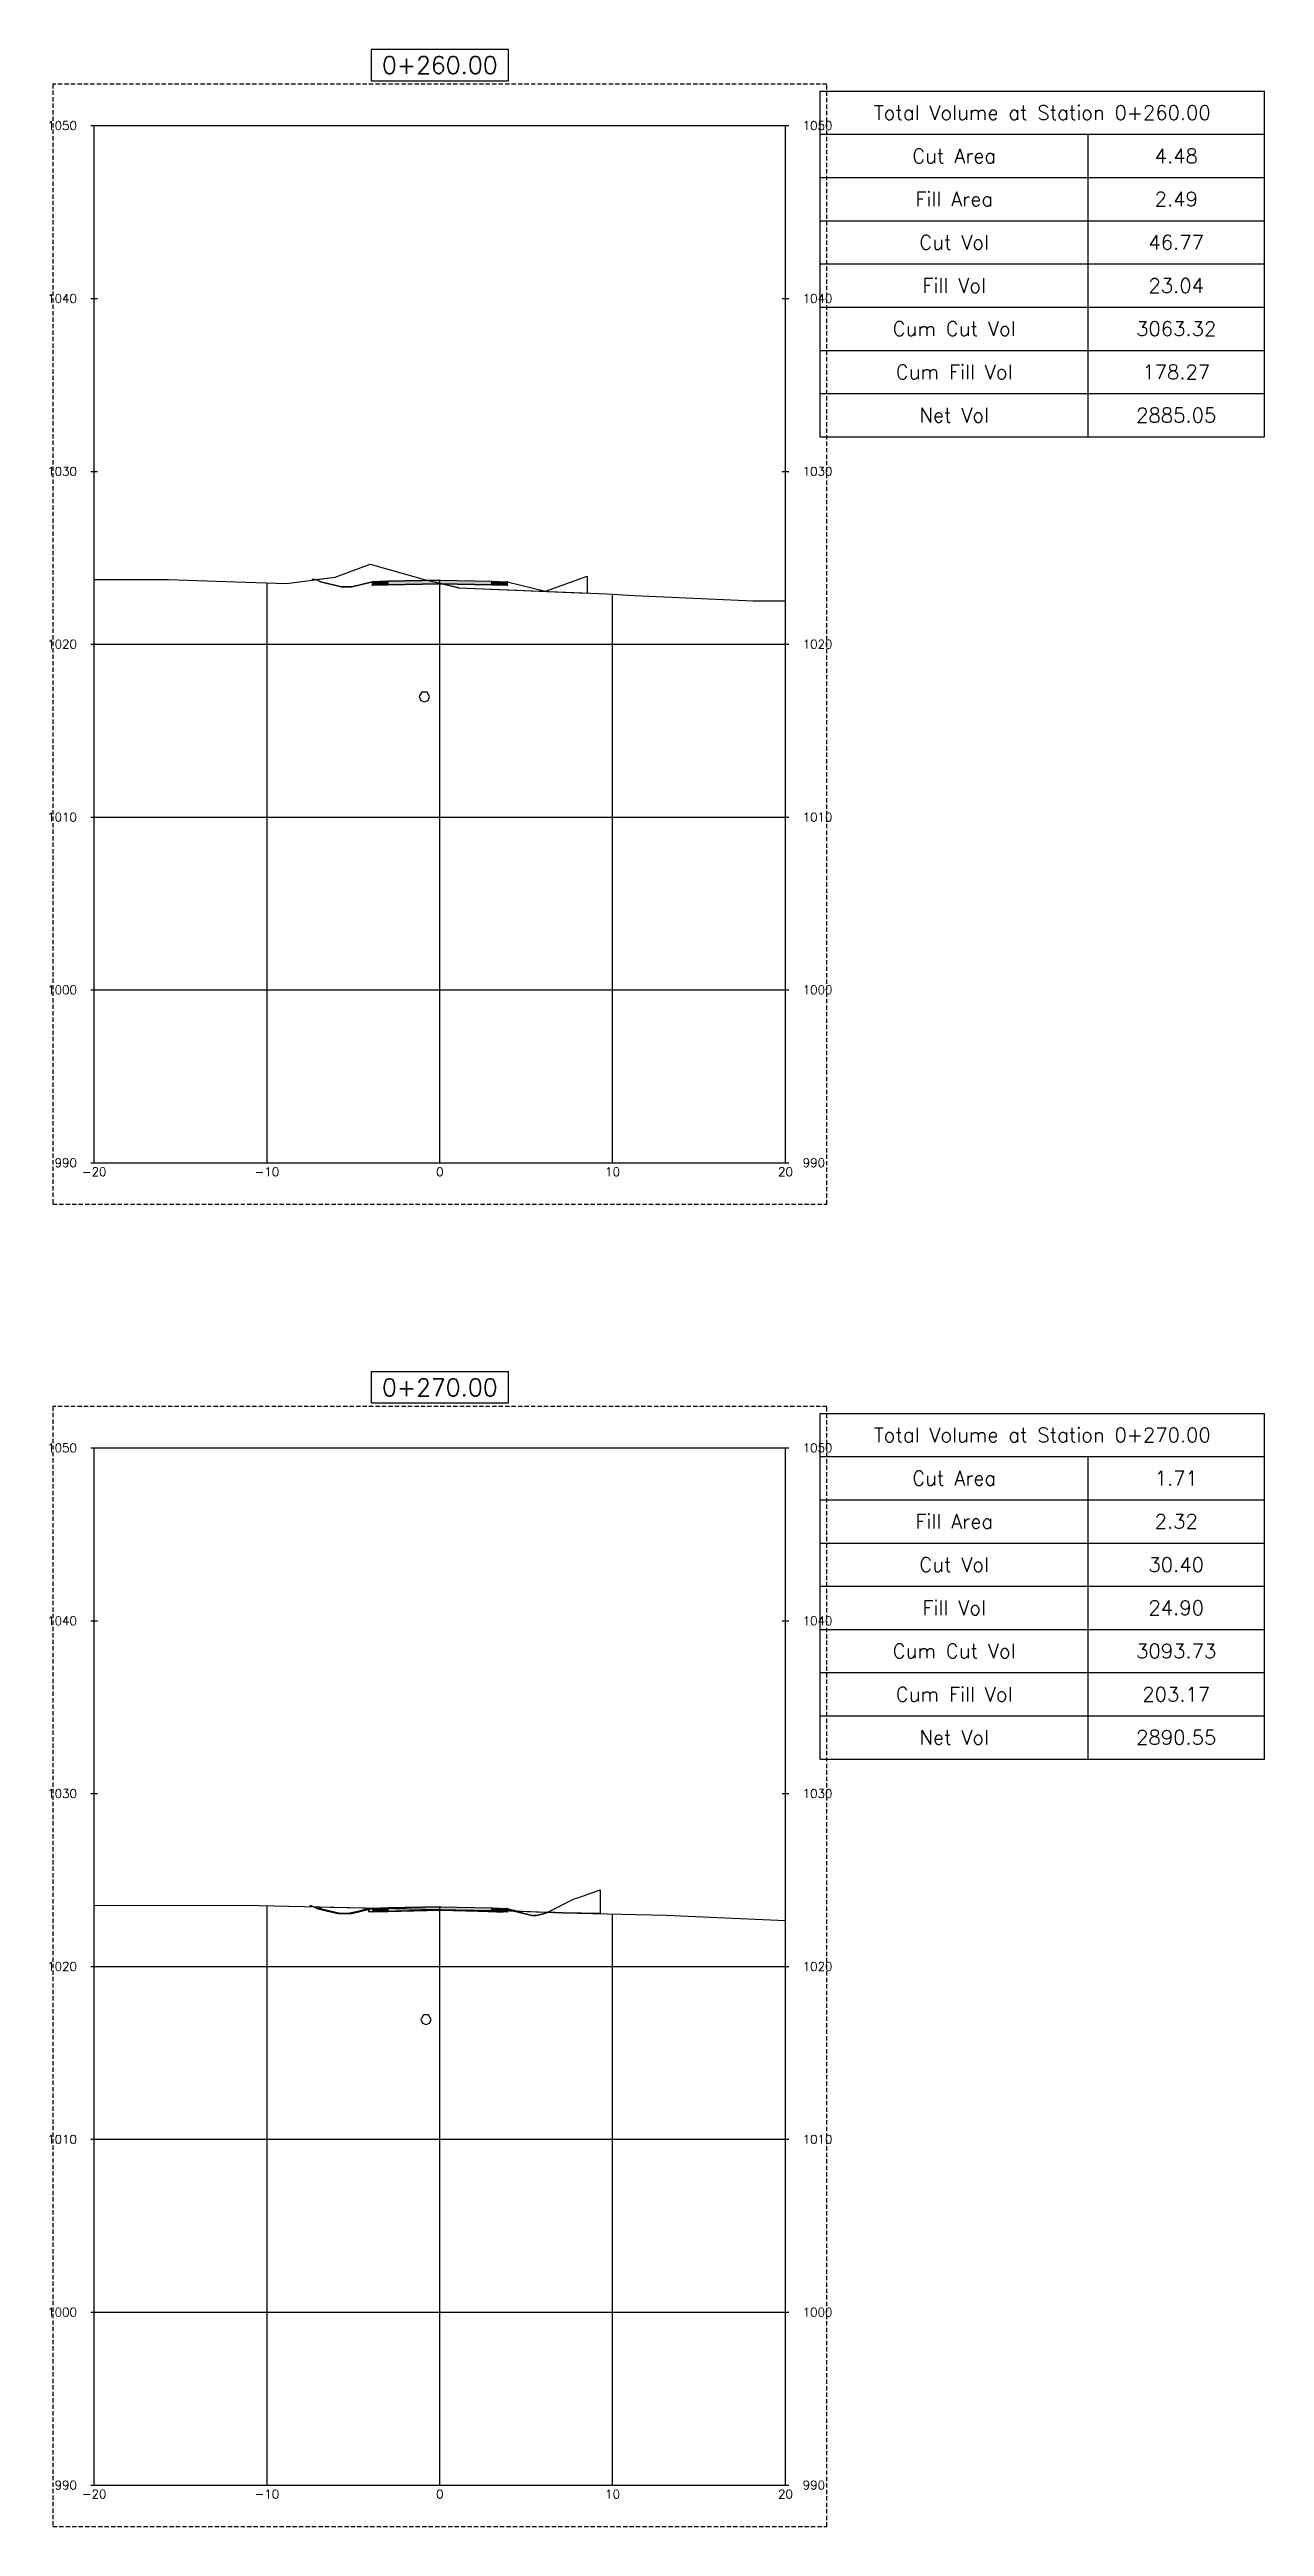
# Model space of a CAD drawing. Header units: metres. Extents: x 517023 to 519141, y 3924953 to 3927827.
# Drawn here: x 518481.9 to 518552.2, y 3925664.7 to 3925808 of the extents above; entities that cross this region are included whole.
import ezdxf

# ---------------------------------------------------------------- set-up
doc = ezdxf.new("R2010")
doc.units = ezdxf.units.M
doc.linetypes.add('DASHED2', pattern=[0.375, 0.25, -0.125])
for name, color, linetype in [('C-ANNO-TABL', 1, 'Continuous'), ('C-ANNO-TABL-TEXT', 150, 'Continuous'), ('C-ANNO-TABL-TITL', 150, 'Continuous'), ('C-ANNO-TABL-TTBL', 5, 'Continuous'), ('C-ROAD-CORR', 5, 'Continuous'), ('C-ROAD-CORR-PATT', 150, 'Continuous'), ('C-ROAD-LINK', 150, 'Continuous'), ('C-ROAD-MARK', 212, 'Continuous'), ('C-ROAD-PROF-TTLB', 5, 'Continuous'), ('C-ROAD-SECT', 7, 'Continuous'), ('C-ROAD-SECT-GRID', 7, 'Continuous'), ('C-ROAD-SECT-TEXT', 92, 'Continuous'), ('C-ROAD-SECT-TICK', 7, 'Continuous'), ('C-ROAD-SECT-TITL', 92, 'Continuous'), ('C-ROAD-SHAP', 32, 'Continuous'), ('C-ROAD-SHAP-PATT', 7, 'Continuous'), ('C-STRM-PIPE', 170, 'Continuous')]:
    doc.layers.add(name, color=color, linetype=linetype)
doc.layers.add('C-ROAD-SECT-BUFR', color=6, linetype='DASHED2', plot=False)
doc.styles.get("Standard").update_dxf_attribs({"font": 'simplex.shx'})

msp = doc.modelspace()

# ---------------------------------------------------------------- texts
at = {"layer": 'C-ANNO-TABL-TEXT', "color": 150, "linetype": 'Continuous', "lineweight": -3, "char_height": 0.833, "attachment_point": 5}
for s, insert in [('4.48', (518547.08, 3925801.89)), ('2.49', (518547.08, 3925799.39)), ('46.77', (518547.08, 3925796.89)), ('23.04', (518547.08, 3925794.39)), ('3063.32', (518547.08, 3925791.89)), ('178.27', (518547.08, 3925789.39)), ('2885.05', (518547.08, 3925786.89)), ('1.71', (518547.08, 3925725.39)), ('2.32', (518547.08, 3925722.89)), ('30.40', (518547.08, 3925720.39)), ('24.90', (518547.08, 3925717.89)), ('3093.73', (518547.08, 3925715.39)), ('203.17', (518547.08, 3925712.89)), ('2890.55', (518547.08, 3925710.39))]:
    msp.add_mtext(s, dxfattribs=dict(at, insert=insert))
at = {"layer": 'C-ANNO-TABL-TITL', "color": 150, "linetype": 'Continuous', "lineweight": -3, "attachment_point": 5}
for s, insert, char_height in [('Total Volume at Station 0+260.00', (518539.33, 3925804.39), 0.8333), ('Cut Area', (518534.23, 3925801.89), 0.833), ('Fill Area', (518534.23, 3925799.39), 0.833), ('Cut Vol', (518534.23, 3925796.89), 0.833), ('Fill Vol', (518534.23, 3925794.39), 0.833), ('Cum Cut Vol', (518534.23, 3925791.89), 0.8333), ('Cum Fill Vol', (518534.23, 3925789.39), 0.8333), ('Net Vol', (518534.23, 3925786.89), 0.833), ('Total Volume at Station 0+270.00', (518539.33, 3925727.89), 0.8333), ('Cut Area', (518534.23, 3925725.39), 0.833), ('Fill Area', (518534.23, 3925722.89), 0.833), ('Cut Vol', (518534.23, 3925720.39), 0.833), ('Fill Vol', (518534.23, 3925717.89), 0.833), ('Cum Cut Vol', (518534.23, 3925715.39), 0.8333), ('Cum Fill Vol', (518534.23, 3925712.89), 0.8333), ('Net Vol', (518534.23, 3925710.39), 0.833)]:
    msp.add_mtext(s, dxfattribs=dict(at, insert=insert, char_height=char_height))
at = {"layer": 'C-ROAD-SECT-TEXT', "color": 92, "linetype": 'Continuous', "lineweight": -3, "char_height": 0.5}
for s, insert, attachment_point in [('1050', (518483.47, 3925803.64), 6), ('1050', (518525.47, 3925803.64), 4), ('1040', (518483.47, 3925793.64), 6), ('1040', (518525.47, 3925793.64), 4), ('1030', (518483.47, 3925783.64), 6), ('1030', (518525.47, 3925783.64), 4), ('1020', (518483.47, 3925773.64), 6), ('1020', (518525.47, 3925773.64), 4), ('1010', (518483.47, 3925763.64), 6), ('1010', (518525.47, 3925763.64), 4), ('1000', (518483.47, 3925753.64), 6), ('1000', (518525.47, 3925753.64), 4), ('990', (518483.47, 3925743.64), 6), ('990', (518525.47, 3925743.64), 4), ('{\\C3;-20}', (518484.47, 3925743.37), 2), ('{\\C3;-10}', (518494.47, 3925743.37), 2), ('{\\C3;0}', (518504.47, 3925743.37), 2), ('{\\C3;10}', (518514.47, 3925743.37), 2), ('{\\C3;20}', (518524.47, 3925743.37), 2), ('1050', (518483.47, 3925727.14), 6), ('1050', (518525.47, 3925727.14), 4), ('1040', (518483.47, 3925717.14), 6), ('1040', (518525.47, 3925717.14), 4), ('1030', (518483.47, 3925707.14), 6), ('1030', (518525.47, 3925707.14), 4), ('1020', (518483.47, 3925697.14), 6), ('1020', (518525.47, 3925697.14), 4), ('1010', (518483.47, 3925687.14), 6), ('1010', (518525.47, 3925687.14), 4), ('1000', (518483.47, 3925677.14), 6), ('1000', (518525.47, 3925677.14), 4), ('990', (518483.47, 3925667.14), 6), ('{\\C3;-20}', (518484.47, 3925666.87), 2), ('{\\C3;-10}', (518494.47, 3925666.87), 2), ('{\\C3;0}', (518504.47, 3925666.87), 2), ('{\\C3;10}', (518514.47, 3925666.87), 2), ('{\\C3;20}', (518524.47, 3925666.87), 2), ('990', (518525.47, 3925667.14), 4)]:
    msp.add_mtext(s, dxfattribs=dict(at, insert=insert, attachment_point=attachment_point))
at = {"layer": 'C-ROAD-SECT-TITL', "color": 92, "linetype": 'Continuous', "lineweight": -3, "char_height": 1, "attachment_point": 8}
for s, insert in [('0+260.00', (518504.47, 3925806.64)), ('0+270.00', (518504.47, 3925730.14))]:
    msp.add_mtext(s, dxfattribs=dict(at, insert=insert))

# ---------------------------------------------------------------- hatches: boundary and pattern name
at = {"layer": 'C-ROAD-CORR-PATT', "linetype": 'Continuous', "lineweight": -3}
h = msp.add_hatch(dxfattribs=at)
h.set_pattern_fill('ANSI31', color=1, scale=1.75, style=0)
h.set_pattern_definition([(45, (518497.311, 3925777.378), (-3.929, 3.929), [])])
h.paths.add_polyline_path([(518497.31, 3925777.38), (518498.41, 3925777.52), (518500.43, 3925778.27), (518503.51, 3925777.4), (518504.58, 3925777.14), (518504.47, 3925777.14), (518501.47, 3925777.08), (518500.57, 3925777.05), (518500.57, 3925777.25), (518499.37, 3925776.95), (518498.77, 3925776.95), (518497.57, 3925777.25)])
h = msp.add_hatch(dxfattribs=at)
h.set_pattern_fill('ANSI31', color=3, scale=1.75, style=0)
h.set_pattern_definition([(45, (518510.578, 3925776.6964), (-3.9289, 3.9289), [])])
h.paths.add_polyline_path([(518510.58, 3925776.7), (518512.99, 3925777.57), (518512.99, 3925776.6)])
h.paths.add_polyline_path([(518504.58, 3925777.14), (518507.47, 3925777.08), (518508.37, 3925777.05), (518508.37, 3925777.25), (518510.58, 3925776.7), (518505.56, 3925776.9)])
h.paths.add_polyline_path([(518497.11, 3925777.35), (518497.11, 3925777.42), (518497.31, 3925777.38)])
h = msp.add_hatch(dxfattribs=at)
h.set_pattern_fill('ANSI31', color=3, scale=1.75, style=0)
h.set_pattern_definition([(45, (518510.7136, 3925700.277), (-3.9289, 3.9289), [])])
h.paths.add_polyline_path([(518510.71, 3925700.28), (518512.24, 3925701.05), (518512.52, 3925701.14), (518513.74, 3925701.58), (518513.74, 3925700.2), (518511.59, 3925700.24)])
h.paths.add_polyline_path([(518508.15, 3925700.36), (518508.15, 3925700.41), (518508.15, 3925700.5), (518508.69, 3925700.36), (518508.75, 3925700.35), (518508.5, 3925700.36)])
h.paths.add_polyline_path([(518496.98, 3925700.6), (518496.98, 3925700.69), (518497.17, 3925700.6)])
h = msp.add_hatch(dxfattribs=at)
h.set_pattern_fill('ANSI31', color=1, scale=1.75, style=0)
h.set_pattern_definition([(45, (518508.749, 3925700.349), (-3.9289, 3.9289), [])])
h.paths.add_polyline_path([(518508.75, 3925700.35), (518510.71, 3925700.28), (518510.6, 3925700.22), (518510.06, 3925700.09), (518509.79, 3925700.09)])
h.paths.add_polyline_path([(518497.17, 3925700.6), (518501.9, 3925700.5), (518505.4, 3925700.42), (518508.15, 3925700.36), (518508.15, 3925700.3), (518507.74, 3925700.31), (518507.25, 3925700.33), (518505.59, 3925700.37), (518504.25, 3925700.39), (518502.59, 3925700.36), (518501.25, 3925700.33), (518500.85, 3925700.32), (518500.36, 3925700.3), (518500.36, 3925700.39), (518500.36, 3925700.5), (518499.7, 3925700.33), (518499.16, 3925700.2), (518498.83, 3925700.2), (518498.56, 3925700.2), (518497.9, 3925700.36), (518497.36, 3925700.5), (518497.21, 3925700.57)])
at = {"layer": 'C-ROAD-SHAP-PATT', "linetype": 'Continuous', "lineweight": -3}
for points in [[(518501.47, 3925777.28), (518500.57, 3925777.25), (518500.57, 3925777.05), (518501.47, 3925777.08)], [(518504.47, 3925777.34), (518501.47, 3925777.28), (518501.47, 3925777.08), (518504.47, 3925777.14)], [(518504.47, 3925777.34), (518507.47, 3925777.28), (518507.47, 3925777.08), (518504.47, 3925777.14)], [(518507.47, 3925777.28), (518508.37, 3925777.25), (518508.37, 3925777.05), (518507.47, 3925777.08)], [(518501.47, 3925700.53), (518500.57, 3925700.5), (518500.57, 3925700.3), (518501.47, 3925700.33)], [(518504.47, 3925700.59), (518501.47, 3925700.53), (518501.47, 3925700.33), (518504.47, 3925700.39)], [(518504.47, 3925700.59), (518507.47, 3925700.53), (518507.47, 3925700.33), (518504.47, 3925700.39)], [(518507.47, 3925700.53), (518508.37, 3925700.5), (518508.37, 3925700.3), (518507.47, 3925700.33)]]:
    msp.add_hatch(color=7, dxfattribs=at).paths.add_polyline_path(points)

# ---------------------------------------------------------------- linework, layer by layer
at = {"layer": 'C-ANNO-TABL', "color": 1, "linetype": 'Continuous', "lineweight": -3}
for p, q in [((518526.47, 3925803.14), (518552.19, 3925803.14)), ((518541.98, 3925785.64), (518541.98, 3925803.14)), ((518526.47, 3925800.64), (518552.19, 3925800.64)), ((518526.47, 3925798.14), (518552.19, 3925798.14)), ((518526.47, 3925795.64), (518552.19, 3925795.64)), ((518526.47, 3925793.14), (518552.19, 3925793.14)), ((518526.47, 3925790.64), (518552.19, 3925790.64)), ((518526.47, 3925788.14), (518552.19, 3925788.14)), ((518526.47, 3925726.64), (518552.19, 3925726.64)), ((518541.98, 3925709.14), (518541.98, 3925726.64)), ((518526.47, 3925724.14), (518552.19, 3925724.14)), ((518526.47, 3925721.64), (518552.19, 3925721.64)), ((518526.47, 3925719.14), (518552.19, 3925719.14)), ((518526.47, 3925716.64), (518552.19, 3925716.64)), ((518526.47, 3925714.14), (518552.19, 3925714.14)), ((518526.47, 3925711.64), (518552.19, 3925711.64))]:
    msp.add_line(p, q, dxfattribs=at)
at = {"layer": 'C-ANNO-TABL-TTBL', "color": 5, "linetype": 'Continuous', "lineweight": -3}
for p, q in [((518526.47, 3925805.64), (518552.19, 3925805.64)), ((518526.47, 3925785.64), (518526.47, 3925805.64)), ((518552.19, 3925785.64), (518552.19, 3925805.64)), ((518526.47, 3925785.64), (518552.19, 3925785.64)), ((518526.47, 3925729.14), (518552.19, 3925729.14)), ((518526.47, 3925709.14), (518526.47, 3925729.14)), ((518552.19, 3925709.14), (518552.19, 3925729.14)), ((518526.47, 3925709.14), (518552.19, 3925709.14))]:
    msp.add_line(p, q, dxfattribs=at)
at = {"layer": 'C-ROAD-CORR', "color": 1, "linetype": 'Continuous', "lineweight": -3}
for p, q in [((518498.41, 3925777.52), (518500.43, 3925778.27)), ((518500.43, 3925778.27), (518503.51, 3925777.4)), ((518497.31, 3925777.38), (518498.41, 3925777.52)), ((518497.57, 3925777.25), (518497.31, 3925777.38)), ((518498.77, 3925776.95), (518497.57, 3925777.25)), ((518499.37, 3925776.95), (518498.77, 3925776.95)), ((518500.57, 3925777.25), (518499.37, 3925776.95)), ((518500.57, 3925777.05), (518500.57, 3925777.25)), ((518501.47, 3925777.08), (518500.57, 3925777.05)), ((518504.47, 3925777.14), (518501.47, 3925777.08)), ((518503.51, 3925777.4), (518504.58, 3925777.14)), ((518504.58, 3925777.14), (518504.47, 3925777.14)), ((518497.17, 3925700.6), (518501.9, 3925700.5)), ((518497.21, 3925700.57), (518497.17, 3925700.6)), ((518497.36, 3925700.5), (518497.21, 3925700.57)), ((518497.9, 3925700.36), (518497.36, 3925700.5)), ((518498.56, 3925700.2), (518497.9, 3925700.36)), ((518498.83, 3925700.2), (518498.56, 3925700.2)), ((518499.16, 3925700.2), (518498.83, 3925700.2)), ((518499.7, 3925700.33), (518499.16, 3925700.2)), ((518500.36, 3925700.5), (518499.7, 3925700.33)), ((518500.36, 3925700.39), (518500.36, 3925700.5)), ((518500.36, 3925700.3), (518500.36, 3925700.39)), ((518500.85, 3925700.32), (518500.36, 3925700.3)), ((518501.25, 3925700.33), (518500.85, 3925700.32)), ((518502.59, 3925700.36), (518501.25, 3925700.33)), ((518501.9, 3925700.5), (518505.4, 3925700.42)), ((518504.25, 3925700.39), (518502.59, 3925700.36)), ((518505.59, 3925700.37), (518504.25, 3925700.39)), ((518505.4, 3925700.42), (518508.15, 3925700.36)), ((518507.25, 3925700.33), (518505.59, 3925700.37)), ((518507.74, 3925700.31), (518507.25, 3925700.33)), ((518508.15, 3925700.3), (518507.74, 3925700.31)), ((518508.15, 3925700.36), (518508.15, 3925700.3)), ((518508.75, 3925700.35), (518510.71, 3925700.28)), ((518509.79, 3925700.09), (518508.75, 3925700.35)), ((518510.06, 3925700.09), (518509.79, 3925700.09)), ((518510.6, 3925700.22), (518510.06, 3925700.09)), ((518510.71, 3925700.28), (518510.6, 3925700.22))]:
    msp.add_line(p, q, dxfattribs=at)
at = {"layer": 'C-ROAD-CORR', "color": 3, "linetype": 'Continuous', "lineweight": -3}
for p, q in [((518497.11, 3925777.35), (518497.11, 3925777.42)), ((518497.11, 3925777.42), (518497.31, 3925777.38)), ((518497.31, 3925777.38), (518497.11, 3925777.35)), ((518504.58, 3925777.14), (518507.47, 3925777.08)), ((518505.56, 3925776.9), (518504.58, 3925777.14)), ((518505.56, 3925776.9), (518512.99, 3925776.6)), ((518507.47, 3925777.08), (518508.37, 3925777.05)), ((518508.37, 3925777.05), (518508.37, 3925777.25)), ((518508.37, 3925777.25), (518510.58, 3925776.7)), ((518510.58, 3925776.7), (518512.99, 3925777.57)), ((518512.99, 3925777.57), (518512.99, 3925776.6)), ((518496.98, 3925700.6), (518496.98, 3925700.69)), ((518496.98, 3925700.69), (518497.17, 3925700.6)), ((518510.71, 3925700.28), (518512.24, 3925701.05)), ((518512.24, 3925701.05), (518512.52, 3925701.14)), ((518512.52, 3925701.14), (518513.74, 3925701.58)), ((518513.74, 3925701.58), (518513.74, 3925700.2)), ((518497.17, 3925700.6), (518496.98, 3925700.6)), ((518508.15, 3925700.41), (518508.15, 3925700.5)), ((518508.15, 3925700.5), (518508.69, 3925700.36)), ((518508.15, 3925700.36), (518508.15, 3925700.41)), ((518508.5, 3925700.36), (518508.15, 3925700.36)), ((518508.75, 3925700.35), (518508.5, 3925700.36)), ((518508.69, 3925700.36), (518508.75, 3925700.35)), ((518511.59, 3925700.24), (518510.71, 3925700.28)), ((518513.74, 3925700.2), (518511.59, 3925700.24))]:
    msp.add_line(p, q, dxfattribs=at)
at = {"layer": 'C-ROAD-LINK', "color": 150, "linetype": 'Continuous', "lineweight": -3}
for p, q in [((518497.31, 3925777.38), (518497.57, 3925777.25)), ((518497.57, 3925777.25), (518498.77, 3925776.95)), ((518498.77, 3925776.95), (518499.37, 3925776.95)), ((518499.37, 3925776.95), (518500.57, 3925777.25)), ((518500.57, 3925777.25), (518501.47, 3925777.28)), ((518500.57, 3925777.25), (518500.57, 3925777.05)), ((518500.57, 3925777.05), (518501.47, 3925777.08)), ((518501.47, 3925777.28), (518504.47, 3925777.34)), ((518501.47, 3925777.28), (518501.47, 3925777.08)), ((518501.47, 3925777.08), (518501.47, 3925777.28)), ((518501.47, 3925777.08), (518504.47, 3925777.14)), ((518504.47, 3925777.34), (518507.47, 3925777.28)), ((518504.47, 3925777.14), (518504.47, 3925777.34)), ((518504.47, 3925777.14), (518507.47, 3925777.08)), ((518507.47, 3925777.28), (518507.47, 3925777.08)), ((518507.47, 3925777.28), (518508.37, 3925777.25)), ((518507.47, 3925777.08), (518507.47, 3925777.28)), ((518507.47, 3925777.08), (518508.37, 3925777.05)), ((518508.37, 3925777.25), (518508.37, 3925777.05)), ((518508.37, 3925777.25), (518510.58, 3925776.7)), ((518497.39, 3925700.59), (518497.57, 3925700.5)), ((518497.57, 3925700.5), (518498.77, 3925700.2)), ((518498.77, 3925700.2), (518499.37, 3925700.2)), ((518499.37, 3925700.2), (518500.57, 3925700.5)), ((518500.57, 3925700.5), (518501.47, 3925700.53)), ((518500.57, 3925700.5), (518500.57, 3925700.3)), ((518500.57, 3925700.3), (518501.47, 3925700.33)), ((518501.47, 3925700.53), (518504.47, 3925700.59)), ((518501.47, 3925700.53), (518501.47, 3925700.33)), ((518501.47, 3925700.33), (518501.47, 3925700.53)), ((518501.47, 3925700.33), (518504.47, 3925700.39)), ((518504.47, 3925700.59), (518507.47, 3925700.53)), ((518504.47, 3925700.39), (518504.47, 3925700.59)), ((518504.47, 3925700.39), (518507.47, 3925700.33)), ((518507.47, 3925700.53), (518507.47, 3925700.33)), ((518507.47, 3925700.53), (518508.37, 3925700.5)), ((518507.47, 3925700.33), (518507.47, 3925700.53)), ((518507.47, 3925700.33), (518508.37, 3925700.3)), ((518508.37, 3925700.5), (518508.37, 3925700.3)), ((518508.37, 3925700.5), (518509.01, 3925700.34))]:
    msp.add_line(p, q, dxfattribs=at)
at = {"layer": 'C-ROAD-MARK', "color": 212, "linetype": 'Continuous', "lineweight": -3}
for centre in [(518497.31, 3925777.38), (518497.57, 3925777.25), (518498.77, 3925776.95), (518499.37, 3925776.95), (518500.57, 3925777.25), (518500.57, 3925777.05), (518501.47, 3925777.28), (518501.47, 3925777.08), (518504.47, 3925777.34), (518504.47, 3925777.14), (518507.47, 3925777.28), (518507.47, 3925777.08), (518508.37, 3925777.25), (518508.37, 3925777.05), (518510.58, 3925776.7), (518497.39, 3925700.59), (518497.57, 3925700.5), (518498.77, 3925700.2), (518499.37, 3925700.2), (518500.57, 3925700.5), (518500.57, 3925700.3), (518501.47, 3925700.53), (518501.47, 3925700.33), (518504.47, 3925700.59), (518504.47, 3925700.39), (518507.47, 3925700.53), (518507.47, 3925700.33), (518508.37, 3925700.5), (518508.37, 3925700.3), (518509.01, 3925700.34)]:
    msp.add_circle(centre, 0.015, dxfattribs=at)
at = {"layer": 'C-ROAD-PROF-TTLB', "color": 5, "linetype": 'Continuous', "lineweight": -3}
for p, q in [((518484.47, 3925743.64), (518484.47, 3925803.64)), ((518484.47, 3925803.64), (518524.47, 3925803.64)), ((518524.47, 3925743.64), (518524.47, 3925803.64)), ((518484.47, 3925743.64), (518524.47, 3925743.64)), ((518484.47, 3925667.14), (518484.47, 3925727.14)), ((518484.47, 3925727.14), (518524.47, 3925727.14)), ((518524.47, 3925667.14), (518524.47, 3925727.14)), ((518484.47, 3925667.14), (518524.47, 3925667.14))]:
    msp.add_line(p, q, dxfattribs=at)
at = {"layer": 'C-ROAD-SECT', "color": 7, "linetype": 'Continuous', "lineweight": -3}
for points in [[(518484.47, 3925777.39), (518488.77, 3925777.39), (518492.65, 3925777.25), (518495.59, 3925777.15), (518498.41, 3925777.52), (518500.43, 3925778.27), (518503.51, 3925777.4), (518504.47, 3925777.17), (518505.56, 3925776.9), (518514.14, 3925776.55), (518515.72, 3925776.46), (518522.6, 3925776.14), (518524.47, 3925776.15)], [(518497.11, 3925777.42), (518497.31, 3925777.38), (518497.57, 3925777.25), (518498.77, 3925776.95), (518499.37, 3925776.95), (518500.57, 3925777.25), (518500.57, 3925777.05), (518501.47, 3925777.08), (518504.47, 3925777.14), (518507.47, 3925777.08), (518508.37, 3925777.05), (518508.37, 3925777.25), (518510.58, 3925776.7), (518512.99, 3925777.57)], [(518484.47, 3925700.67), (518491.26, 3925700.68), (518493.97, 3925700.66), (518501.9, 3925700.5), (518504.47, 3925700.44), (518505.4, 3925700.42), (518508.5, 3925700.36), (518511.59, 3925700.24), (518517.57, 3925700.11), (518520.53, 3925699.97), (518524.47, 3925699.8)], [(518496.98, 3925700.69), (518497.21, 3925700.57), (518497.36, 3925700.5), (518497.9, 3925700.36), (518498.56, 3925700.2), (518498.83, 3925700.2), (518499.16, 3925700.2), (518499.7, 3925700.33), (518500.36, 3925700.5), (518500.36, 3925700.39), (518500.36, 3925700.3), (518500.85, 3925700.32), (518501.25, 3925700.33), (518502.59, 3925700.36), (518504.25, 3925700.39), (518504.47, 3925700.39), (518505.59, 3925700.37), (518507.25, 3925700.33), (518507.74, 3925700.31), (518508.15, 3925700.3), (518508.15, 3925700.41), (518508.15, 3925700.5), (518508.69, 3925700.36), (518509.79, 3925700.09), (518510.06, 3925700.09), (518510.6, 3925700.22), (518512.24, 3925701.05), (518512.52, 3925701.14), (518513.74, 3925701.58)]]:
    msp.add_lwpolyline(points, dxfattribs=at)
at = {"layer": 'C-ROAD-SECT-BUFR', "color": 6, "linetype": 'DASHED2', "lineweight": -3}
for p, q in [((518526.87, 3925806.04), (518482.07, 3925806.04)), ((518482.07, 3925806.04), (518482.07, 3925741.24)), ((518526.87, 3925741.24), (518526.87, 3925806.04)), ((518482.07, 3925741.24), (518526.87, 3925741.24)), ((518526.87, 3925729.54), (518482.07, 3925729.54)), ((518482.07, 3925729.54), (518482.07, 3925664.74)), ((518526.87, 3925664.74), (518526.87, 3925729.54)), ((518482.07, 3925664.74), (518526.87, 3925664.74))]:
    msp.add_line(p, q, dxfattribs=at)
at = {"layer": 'C-ROAD-SECT-GRID', "color": 7, "linetype": 'Continuous', "lineweight": -3}
for p, q in [((518484.47, 3925743.64), (518484.47, 3925777.39)), ((518494.47, 3925743.64), (518494.47, 3925777.19)), ((518504.47, 3925743.64), (518504.47, 3925777.17)), ((518514.47, 3925743.64), (518514.47, 3925776.53)), ((518524.47, 3925743.64), (518524.47, 3925776.15)), ((518484.47, 3925773.64), (518524.47, 3925773.64)), ((518484.47, 3925763.64), (518524.47, 3925763.64)), ((518484.47, 3925753.64), (518524.47, 3925753.64)), ((518484.47, 3925743.64), (518524.47, 3925743.64)), ((518484.47, 3925667.14), (518484.47, 3925700.67)), ((518494.47, 3925667.14), (518494.47, 3925700.65)), ((518504.47, 3925667.14), (518504.47, 3925700.44)), ((518514.47, 3925667.14), (518514.47, 3925700.18)), ((518524.47, 3925667.14), (518524.47, 3925699.8)), ((518484.47, 3925697.14), (518524.47, 3925697.14)), ((518484.47, 3925687.14), (518524.47, 3925687.14)), ((518484.47, 3925677.14), (518524.47, 3925677.14)), ((518484.47, 3925667.14), (518524.47, 3925667.14))]:
    msp.add_line(p, q, dxfattribs=at)
at = {"layer": 'C-ROAD-SECT-TICK', "color": 7, "linetype": 'Continuous', "lineweight": -3}
for p, q in [((518484.27, 3925803.64), (518484.67, 3925803.64)), ((518524.27, 3925803.64), (518524.67, 3925803.64)), ((518484.27, 3925793.64), (518484.67, 3925793.64)), ((518524.27, 3925793.64), (518524.67, 3925793.64)), ((518484.27, 3925783.64), (518484.67, 3925783.64)), ((518524.27, 3925783.64), (518524.67, 3925783.64)), ((518484.27, 3925773.64), (518484.67, 3925773.64)), ((518524.27, 3925773.64), (518524.67, 3925773.64)), ((518484.27, 3925763.64), (518484.67, 3925763.64)), ((518524.27, 3925763.64), (518524.67, 3925763.64)), ((518484.27, 3925753.64), (518484.67, 3925753.64)), ((518524.27, 3925753.64), (518524.67, 3925753.64)), ((518484.27, 3925743.64), (518484.67, 3925743.64)), ((518524.27, 3925743.64), (518524.67, 3925743.64)), ((518484.27, 3925727.14), (518484.67, 3925727.14)), ((518524.27, 3925727.14), (518524.67, 3925727.14)), ((518484.27, 3925717.14), (518484.67, 3925717.14)), ((518524.27, 3925717.14), (518524.67, 3925717.14)), ((518484.27, 3925707.14), (518484.67, 3925707.14)), ((518524.27, 3925707.14), (518524.67, 3925707.14)), ((518484.27, 3925697.14), (518484.67, 3925697.14)), ((518524.27, 3925697.14), (518524.67, 3925697.14)), ((518484.27, 3925687.14), (518484.67, 3925687.14)), ((518524.27, 3925687.14), (518524.67, 3925687.14)), ((518484.27, 3925677.14), (518484.67, 3925677.14)), ((518524.27, 3925677.14), (518524.67, 3925677.14)), ((518484.27, 3925667.14), (518484.67, 3925667.14)), ((518524.27, 3925667.14), (518524.67, 3925667.14))]:
    msp.add_line(p, q, dxfattribs=at)
at = {"layer": 'C-ROAD-SECT-TITL', "color": 92, "linetype": 'Continuous', "lineweight": -3}
for points in [[(518500.5, 3925806.24), (518508.44, 3925806.24), (518508.44, 3925808.04), (518500.5, 3925808.04)], [(518500.5, 3925729.74), (518508.44, 3925729.74), (518508.44, 3925731.54), (518500.5, 3925731.54)]]:
    msp.add_3dface(points, dxfattribs=at)
at = {"layer": 'C-ROAD-SHAP', "color": 32, "linetype": 'Continuous', "lineweight": -3}
for p, q in [((518501.47, 3925777.28), (518500.57, 3925777.25)), ((518500.57, 3925777.25), (518500.57, 3925777.05)), ((518500.57, 3925777.05), (518501.47, 3925777.08)), ((518504.47, 3925777.34), (518501.47, 3925777.28)), ((518501.47, 3925777.28), (518501.47, 3925777.08)), ((518501.47, 3925777.08), (518501.47, 3925777.28)), ((518501.47, 3925777.08), (518504.47, 3925777.14)), ((518504.47, 3925777.34), (518507.47, 3925777.28)), ((518504.47, 3925777.14), (518504.47, 3925777.34)), ((518507.47, 3925777.08), (518504.47, 3925777.14)), ((518507.47, 3925777.28), (518507.47, 3925777.08)), ((518507.47, 3925777.28), (518508.37, 3925777.25)), ((518507.47, 3925777.08), (518507.47, 3925777.28)), ((518508.37, 3925777.05), (518507.47, 3925777.08)), ((518508.37, 3925777.25), (518508.37, 3925777.05)), ((518501.47, 3925700.53), (518500.57, 3925700.5)), ((518500.57, 3925700.5), (518500.57, 3925700.3)), ((518500.57, 3925700.3), (518501.47, 3925700.33)), ((518504.47, 3925700.59), (518501.47, 3925700.53)), ((518501.47, 3925700.53), (518501.47, 3925700.33)), ((518501.47, 3925700.33), (518501.47, 3925700.53)), ((518501.47, 3925700.33), (518504.47, 3925700.39)), ((518504.47, 3925700.59), (518507.47, 3925700.53)), ((518504.47, 3925700.39), (518504.47, 3925700.59)), ((518507.47, 3925700.33), (518504.47, 3925700.39)), ((518507.47, 3925700.53), (518507.47, 3925700.33)), ((518507.47, 3925700.53), (518508.37, 3925700.5)), ((518507.47, 3925700.33), (518507.47, 3925700.53)), ((518508.37, 3925700.3), (518507.47, 3925700.33)), ((518508.37, 3925700.5), (518508.37, 3925700.3))]:
    msp.add_line(p, q, dxfattribs=at)
at = {"layer": 'C-STRM-PIPE', "color": 170, "linetype": 'Continuous', "lineweight": -3}
for points in [[(518503.43, 3925770.87), (518503.28, 3925770.61)], [(518503.73, 3925770.87), (518503.43, 3925770.87)], [(518503.88, 3925770.61), (518503.73, 3925770.87)], [(518503.28, 3925770.61), (518503.37, 3925770.39)], [(518503.37, 3925770.39), (518503.58, 3925770.31)], [(518503.58, 3925770.31), (518503.79, 3925770.39)], [(518503.79, 3925770.39), (518503.88, 3925770.61)], [(518503.52, 3925694.34), (518503.37, 3925694.08)], [(518503.37, 3925694.08), (518503.46, 3925693.86)], [(518503.46, 3925693.86), (518503.67, 3925693.78)], [(518503.82, 3925694.34), (518503.52, 3925694.34)], [(518503.67, 3925693.78), (518503.88, 3925693.86)], [(518503.97, 3925694.08), (518503.82, 3925694.34)], [(518503.88, 3925693.86), (518503.97, 3925694.08)]]:
    msp.add_lwpolyline(points, dxfattribs=at)

msp.set_redraw_order([(e.dxf.handle, doc.entitydb.next_handle()) for e in msp.query("TEXT MTEXT ATTDEF DIMENSION ARC_DIMENSION")])  # texts and dimensions are drawn at this point

doc.saveas('drawing.dxf')
